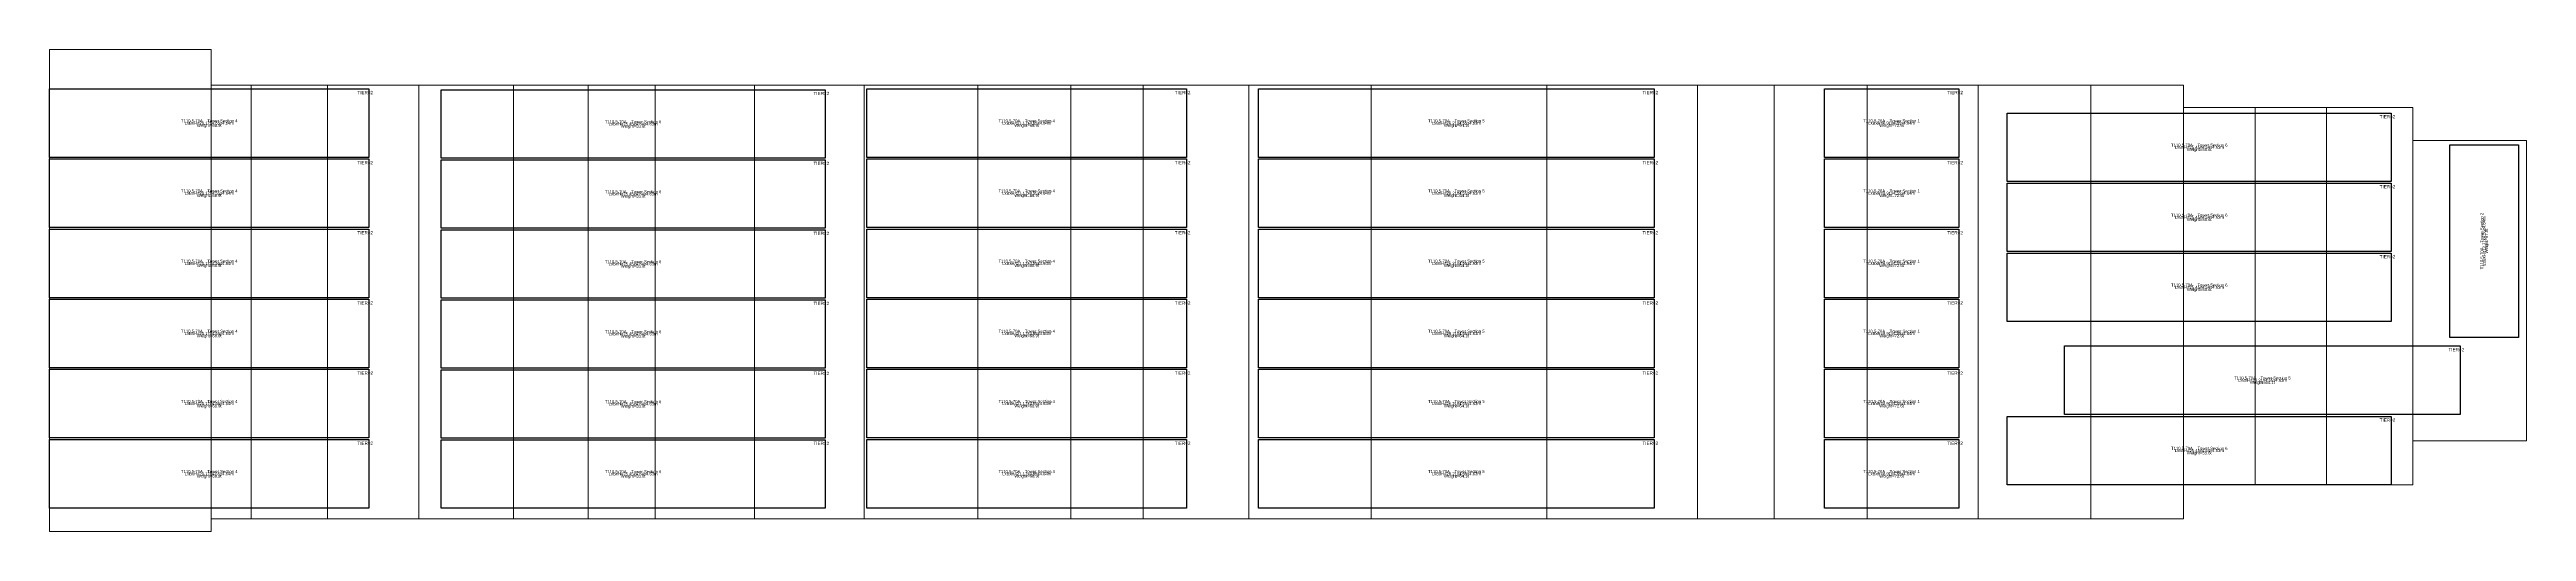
# Model space of a CAD drawing. Header units: millimetres. Extents: x -40149 to 129555, y 0 to 130562.
# Drawn here: x -40149 to 124009, y 98611 to 130562 of the extents above; entities that cross this region are included whole.
import ezdxf
from ezdxf.enums import TextEntityAlignment as Align

# ---------------------------------------------------------------- set-up
doc = ezdxf.new("R2010")
doc.units = ezdxf.units.MM
for name, color, linetype in [('BOUNDARY', 8, 'Continuous'), ('COMP_1', 1, 'Continuous'), ('COMP_2', 3, 'Continuous'), ('COMP_4', 5, 'Continuous'), ('COMP_5', 30, 'Continuous'), ('COMP_6', 210, 'Continuous'), ('HATCH_COVER', 140, 'Continuous')]:
    doc.layers.add(name, color=color, linetype=linetype)

msp = doc.modelspace()

# ---------------------------------------------------------------- linework, layer by layer
at = {"layer": 'BOUNDARY', "lineweight": 15}
msp.add_lwpolyline([(-40149, 98611), (-40149, 130562), (-29439, 130562), (-29439, 128188), (101283, 128188), (101283, 126720), (116469, 126720), (116469, 124520), (124009, 124520), (124009, 104631), (116469, 104631), (116469, 101695), (101283, 101695), (101283, 99453), (-29439, 99453), (-29439, 98611), (-40149, 98611)], dxfattribs=at)
at = {"layer": 'COMP_1', "lineweight": 25}
for points in [[(77476, 123411), (77476, 127961), (86386, 127961), (86386, 123411), (77476, 123411)], [(77476, 118761), (77476, 123311), (86386, 123311), (86386, 118761), (77476, 118761)], [(77476, 114111), (77476, 118661), (86386, 118661), (86386, 114111), (77476, 114111)], [(77476, 109461), (77476, 114011), (86386, 114011), (86386, 109461), (77476, 109461)], [(77476, 104811), (77476, 109361), (86386, 109361), (86386, 104811), (77476, 104811)], [(77476, 100161), (77476, 104711), (86386, 104711), (86386, 100161), (77476, 100161)]]:
    msp.add_lwpolyline(points, dxfattribs=at)
at = {"layer": 'COMP_2', "lineweight": 25}
msp.add_lwpolyline([(118926, 111481), (118926, 124251), (123476, 124251), (123476, 111481), (118926, 111481)], dxfattribs=at)
at = {"layer": 'COMP_4', "lineweight": 25}
for points in [[(-40149, 123411), (-40149, 127961), (-18979, 127961), (-18979, 123411), (-40149, 123411)], [(14026, 123411), (14026, 127961), (35196, 127961), (35196, 123411), (14026, 123411)], [(-40149, 118761), (-40149, 123311), (-18979, 123311), (-18979, 118761), (-40149, 118761)], [(14026, 118761), (14026, 123311), (35196, 123311), (35196, 118761), (14026, 118761)], [(-40149, 114111), (-40149, 118661), (-18979, 118661), (-18979, 114111), (-40149, 114111)], [(14026, 114111), (14026, 118661), (35196, 118661), (35196, 114111), (14026, 114111)], [(-40149, 109461), (-40149, 114011), (-18979, 114011), (-18979, 109461), (-40149, 109461)], [(14026, 109461), (14026, 114011), (35196, 114011), (35196, 109461), (14026, 109461)], [(-40149, 104811), (-40149, 109361), (-18979, 109361), (-18979, 104811), (-40149, 104811)], [(14026, 104811), (14026, 109361), (35196, 109361), (35196, 104811), (14026, 104811)], [(-40149, 100161), (-40149, 104711), (-18979, 104711), (-18979, 100161), (-40149, 100161)], [(14026, 100161), (14026, 104711), (35196, 104711), (35196, 100161), (14026, 100161)]]:
    msp.add_lwpolyline(points, dxfattribs=at)
at = {"layer": 'COMP_5', "lineweight": 25}
for points in [[(39981, 123411), (39981, 127961), (66191, 127961), (66191, 123411), (39981, 123411)], [(39981, 118761), (39981, 123311), (66191, 123311), (66191, 118761), (39981, 118761)], [(39981, 114111), (39981, 118661), (66191, 118661), (66191, 114111), (39981, 114111)], [(39981, 109461), (39981, 114011), (66191, 114011), (66191, 109461), (39981, 109461)], [(93401, 106361), (93401, 110911), (119611, 110911), (119611, 106361), (93401, 106361)], [(39981, 104811), (39981, 109361), (66191, 109361), (66191, 104811), (39981, 104811)], [(39981, 100161), (39981, 104711), (66191, 104711), (66191, 100161), (39981, 100161)]]:
    msp.add_lwpolyline(points, dxfattribs=at)
at = {"layer": 'COMP_6', "lineweight": 25}
for points in [[(-14199, 123357), (-14199, 127897), (11251, 127897), (11251, 123357), (-14199, 123357)], [(89601, 121811), (89601, 126351), (115051, 126351), (115051, 121811), (89601, 121811)], [(-14199, 118717), (-14199, 123257), (11251, 123257), (11251, 118717), (-14199, 118717)], [(89601, 117171), (89601, 121711), (115051, 121711), (115051, 117171), (89601, 117171)], [(-14199, 114077), (-14199, 118617), (11251, 118617), (11251, 114077), (-14199, 114077)], [(89601, 112531), (89601, 117071), (115051, 117071), (115051, 112531), (89601, 112531)], [(-14199, 109437), (-14199, 113977), (11251, 113977), (11251, 109437), (-14199, 109437)], [(-14199, 104797), (-14199, 109337), (11251, 109337), (11251, 104797), (-14199, 104797)], [(89601, 101703), (89601, 106243), (115051, 106243), (115051, 101703), (89601, 101703)], [(-14199, 100157), (-14199, 104697), (11251, 104697), (11251, 100157), (-14199, 100157)]]:
    msp.add_lwpolyline(points, dxfattribs=at)
at = {"layer": 'HATCH_COVER', "lineweight": 20}
for points in [[(-40149, 98611), (-40149, 130562), (-29439, 130562), (-29439, 98611), (-40149, 98611)], [(-26778, 99453), (-26778, 128188), (-21719, 128188), (-21719, 99453), (-26778, 99453)], [(-21719, 99453), (-21719, 128188), (-15673, 128188), (-15673, 99453), (-21719, 99453)], [(-15673, 99453), (-15673, 128188), (-9393, 128188), (-9393, 99453), (-15673, 99453)], [(-9393, 99453), (-9393, 128188), (-4442, 128188), (-4442, 99453), (-9393, 99453)], [(0, 99453), (0, 128188), (6577, 128188), (6577, 99453), (0, 99453)], [(6577, 99453), (6577, 128188), (13847, 128188), (13847, 99453), (6577, 99453)], [(13847, 99453), (13847, 128188), (21382, 128188), (21382, 99453), (13847, 99453)], [(21382, 99453), (21382, 128188), (27538, 128188), (27538, 99453), (21382, 99453)], [(32330, 99453), (32330, 128188), (39327, 128188), (39327, 99453), (32330, 99453)], [(39327, 99453), (39327, 128188), (47451, 128188), (47451, 99453), (39327, 99453)], [(47451, 99453), (47451, 128188), (59091, 128188), (59091, 99453), (47451, 99453)], [(59091, 99453), (59091, 128188), (69071, 128188), (69071, 99453), (59091, 99453)], [(74151, 99453), (74151, 128188), (80307, 128188), (80307, 99453), (74151, 99453)], [(80307, 99453), (80307, 128188), (87676, 128188), (87676, 99453), (80307, 99453)], [(87676, 99453), (87676, 128188), (95127, 128188), (95127, 99453), (87676, 99453)], [(95127, 99453), (95127, 128188), (101283, 128188), (101283, 99453), (95127, 99453)], [(106029, 101696), (106029, 126720), (110751, 126720), (110751, 101696), (106029, 101696)], [(110751, 101696), (110751, 126720), (116469, 126720), (116469, 101696), (110751, 101696)], [(116469, 104631), (116469, 124520), (124009, 124520), (124009, 104631), (116469, 104631)]]:
    msp.add_lwpolyline(points, dxfattribs=at)

# ---------------------------------------------------------------- texts
at = {"layer": 'COMP_1', "color": 1}
for p in [(86136, 127711), (86136, 123061), (86136, 118411), (86136, 113761), (86136, 109111), (86136, 104461)]:
    msp.add_text('TIER=2', height=220, dxfattribs=at).set_placement(p, align=Align.MIDDLE_CENTER)
at = {"layer": 'COMP_1'}
for s, p in [('T110.5-70A    Tower Section 1', (81931, 125836)), ('LxBxH=8.91x4.55x4.64m', (81931, 125686)), ('Weight=72.6t', (81931, 125536)), ('T110.5-70A    Tower Section 1', (81931, 121186)), ('LxBxH=8.91x4.55x4.64m', (81931, 121036)), ('Weight=72.6t', (81931, 120886)), ('T110.5-70A    Tower Section 1', (81931, 116536)), ('LxBxH=8.91x4.55x4.64m', (81931, 116386)), ('Weight=72.6t', (81931, 116236)), ('T110.5-70A    Tower Section 1', (81931, 111886)), ('LxBxH=8.91x4.55x4.64m', (81931, 111736)), ('Weight=72.6t', (81931, 111586)), ('T110.5-70A    Tower Section 1', (81931, 107236)), ('LxBxH=8.91x4.55x4.64m', (81931, 107086)), ('Weight=72.6t', (81931, 106936)), ('T110.5-70A    Tower Section 1', (81931, 102586)), ('LxBxH=8.91x4.55x4.64m', (81931, 102436)), ('Weight=72.6t', (81931, 102286))]:
    msp.add_text(s, height=200, dxfattribs=at).set_placement(p, align=Align.MIDDLE_CENTER)
at = {"layer": 'COMP_2'}
for s, p in [('T110.5-70A    Tower Section 2', (121051, 117866)), ('LxBxH=12.77x4.55x4.64m', (121201, 117866)), ('Weight=67.8t', (121351, 117866))]:
    msp.add_text(s, height=200, rotation=90, dxfattribs=at).set_placement(p, align=Align.MIDDLE_CENTER)
at = {"layer": 'COMP_4', "color": 1}
for p in [(-19229, 127711), (34946, 127711), (-19229, 123061), (34946, 123061), (-19229, 118411), (34946, 118411), (-19229, 113761), (34946, 113761), (-19229, 109111), (34946, 109111), (-19229, 104461), (34946, 104461)]:
    msp.add_text('TIER=2', height=220, dxfattribs=at).set_placement(p, align=Align.MIDDLE_CENTER)
at = {"layer": 'COMP_4'}
for s, p in [('T110.5-70A    Tower Section 4', (-29564, 125836)), ('LxBxH=21.17x4.55x4.64m', (-29564, 125686)), ('Weight=68.9t', (-29564, 125536)), ('T110.5-70A    Tower Section 4', (24611, 125836)), ('LxBxH=21.17x4.55x4.64m', (24611, 125686)), ('Weight=68.9t', (24611, 125536)), ('T110.5-70A    Tower Section 4', (-29564, 121186)), ('LxBxH=21.17x4.55x4.64m', (-29564, 121036)), ('Weight=68.9t', (-29564, 120886)), ('T110.5-70A    Tower Section 4', (24611, 121186)), ('LxBxH=21.17x4.55x4.64m', (24611, 121036)), ('Weight=68.9t', (24611, 120886)), ('T110.5-70A    Tower Section 4', (-29564, 116536)), ('T110.5-70A    Tower Section 4', (24611, 116536)), ('LxBxH=21.17x4.55x4.64m', (-29564, 116386)), ('Weight=68.9t', (-29564, 116236)), ('LxBxH=21.17x4.55x4.64m', (24611, 116386)), ('Weight=68.9t', (24611, 116236)), ('T110.5-70A    Tower Section 4', (-29564, 111886)), ('LxBxH=21.17x4.55x4.64m', (-29564, 111736)), ('Weight=68.9t', (-29564, 111586)), ('T110.5-70A    Tower Section 4', (24611, 111886)), ('LxBxH=21.17x4.55x4.64m', (24611, 111736)), ('Weight=68.9t', (24611, 111586)), ('T110.5-70A    Tower Section 4', (-29564, 107236)), ('LxBxH=21.17x4.55x4.64m', (-29564, 107086)), ('Weight=68.9t', (-29564, 106936)), ('T110.5-70A    Tower Section 4', (24611, 107236)), ('LxBxH=21.17x4.55x4.64m', (24611, 107086)), ('Weight=68.9t', (24611, 106936)), ('T110.5-70A    Tower Section 4', (-29564, 102586)), ('LxBxH=21.17x4.55x4.64m', (-29564, 102436)), ('Weight=68.9t', (-29564, 102286)), ('T110.5-70A    Tower Section 4', (24611, 102586)), ('LxBxH=21.17x4.55x4.64m', (24611, 102436)), ('Weight=68.9t', (24611, 102286))]:
    msp.add_text(s, height=200, dxfattribs=at).set_placement(p, align=Align.MIDDLE_CENTER)
at = {"layer": 'COMP_5', "color": 1}
for p in [(65941, 127711), (65941, 123061), (65941, 118411), (65941, 113761), (119361, 110661), (65941, 109111), (65941, 104461)]:
    msp.add_text('TIER=2', height=220, dxfattribs=at).set_placement(p, align=Align.MIDDLE_CENTER)
at = {"layer": 'COMP_5'}
for s, p in [('T110.5-70A    Tower Section 5', (53086, 125836)), ('LxBxH=26.21x4.55x4.63m', (53086, 125686)), ('Weight=64.1t', (53086, 125536)), ('T110.5-70A    Tower Section 5', (53086, 121186)), ('LxBxH=26.21x4.55x4.63m', (53086, 121036)), ('Weight=64.1t', (53086, 120886)), ('T110.5-70A    Tower Section 5', (53086, 116536)), ('LxBxH=26.21x4.55x4.63m', (53086, 116386)), ('Weight=64.1t', (53086, 116236)), ('T110.5-70A    Tower Section 5', (53086, 111886)), ('LxBxH=26.21x4.55x4.63m', (53086, 111736)), ('Weight=64.1t', (53086, 111586)), ('T110.5-70A    Tower Section 5', (106506, 108786)), ('LxBxH=26.21x4.55x4.63m', (106506, 108636)), ('Weight=64.1t', (106506, 108486)), ('T110.5-70A    Tower Section 5', (53086, 107236)), ('LxBxH=26.21x4.55x4.63m', (53086, 107086)), ('Weight=64.1t', (53086, 106936)), ('T110.5-70A    Tower Section 5', (53086, 102586)), ('LxBxH=26.21x4.55x4.63m', (53086, 102436)), ('Weight=64.1t', (53086, 102286))]:
    msp.add_text(s, height=200, dxfattribs=at).set_placement(p, align=Align.MIDDLE_CENTER)
at = {"layer": 'COMP_6', "color": 1}
for p in [(11001, 127647), (114801, 126101), (11001, 123007), (114801, 121461), (11001, 118367), (114801, 116821), (11001, 113727), (11001, 109087), (114801, 105993), (11001, 104447)]:
    msp.add_text('TIER=2', height=220, dxfattribs=at).set_placement(p, align=Align.MIDDLE_CENTER)
at = {"layer": 'COMP_6'}
for s, p in [('T110.5-70A    Tower Section 6', (-1474, 125777)), ('LxBxH=25.45x4.54x4.63m', (-1474, 125627)), ('Weight=55.6t', (-1474, 125477)), ('T110.5-70A    Tower Section 6', (102326, 124231)), ('LxBxH=25.45x4.54x4.63m', (102326, 124081)), ('Weight=55.6t', (102326, 123931)), ('T110.5-70A    Tower Section 6', (-1474, 121137)), ('LxBxH=25.45x4.54x4.63m', (-1474, 120987)), ('Weight=55.6t', (-1474, 120837)), ('T110.5-70A    Tower Section 6', (102326, 119591)), ('LxBxH=25.45x4.54x4.63m', (102326, 119441)), ('Weight=55.6t', (102326, 119291)), ('T110.5-70A    Tower Section 6', (-1474, 116497)), ('LxBxH=25.45x4.54x4.63m', (-1474, 116347)), ('Weight=55.6t', (-1474, 116197)), ('T110.5-70A    Tower Section 6', (102326, 114951)), ('LxBxH=25.45x4.54x4.63m', (102326, 114801)), ('Weight=55.6t', (102326, 114651)), ('T110.5-70A    Tower Section 6', (-1474, 111857)), ('LxBxH=25.45x4.54x4.63m', (-1474, 111707)), ('Weight=55.6t', (-1474, 111557)), ('T110.5-70A    Tower Section 6', (-1474, 107217)), ('LxBxH=25.45x4.54x4.63m', (-1474, 107067)), ('Weight=55.6t', (-1474, 106917)), ('T110.5-70A    Tower Section 6', (102326, 104123)), ('LxBxH=25.45x4.54x4.63m', (102326, 103973)), ('Weight=55.6t', (102326, 103823)), ('T110.5-70A    Tower Section 6', (-1474, 102577)), ('LxBxH=25.45x4.54x4.63m', (-1474, 102427)), ('Weight=55.6t', (-1474, 102277))]:
    msp.add_text(s, height=200, dxfattribs=at).set_placement(p, align=Align.MIDDLE_CENTER)

doc.saveas('drawing.dxf')
